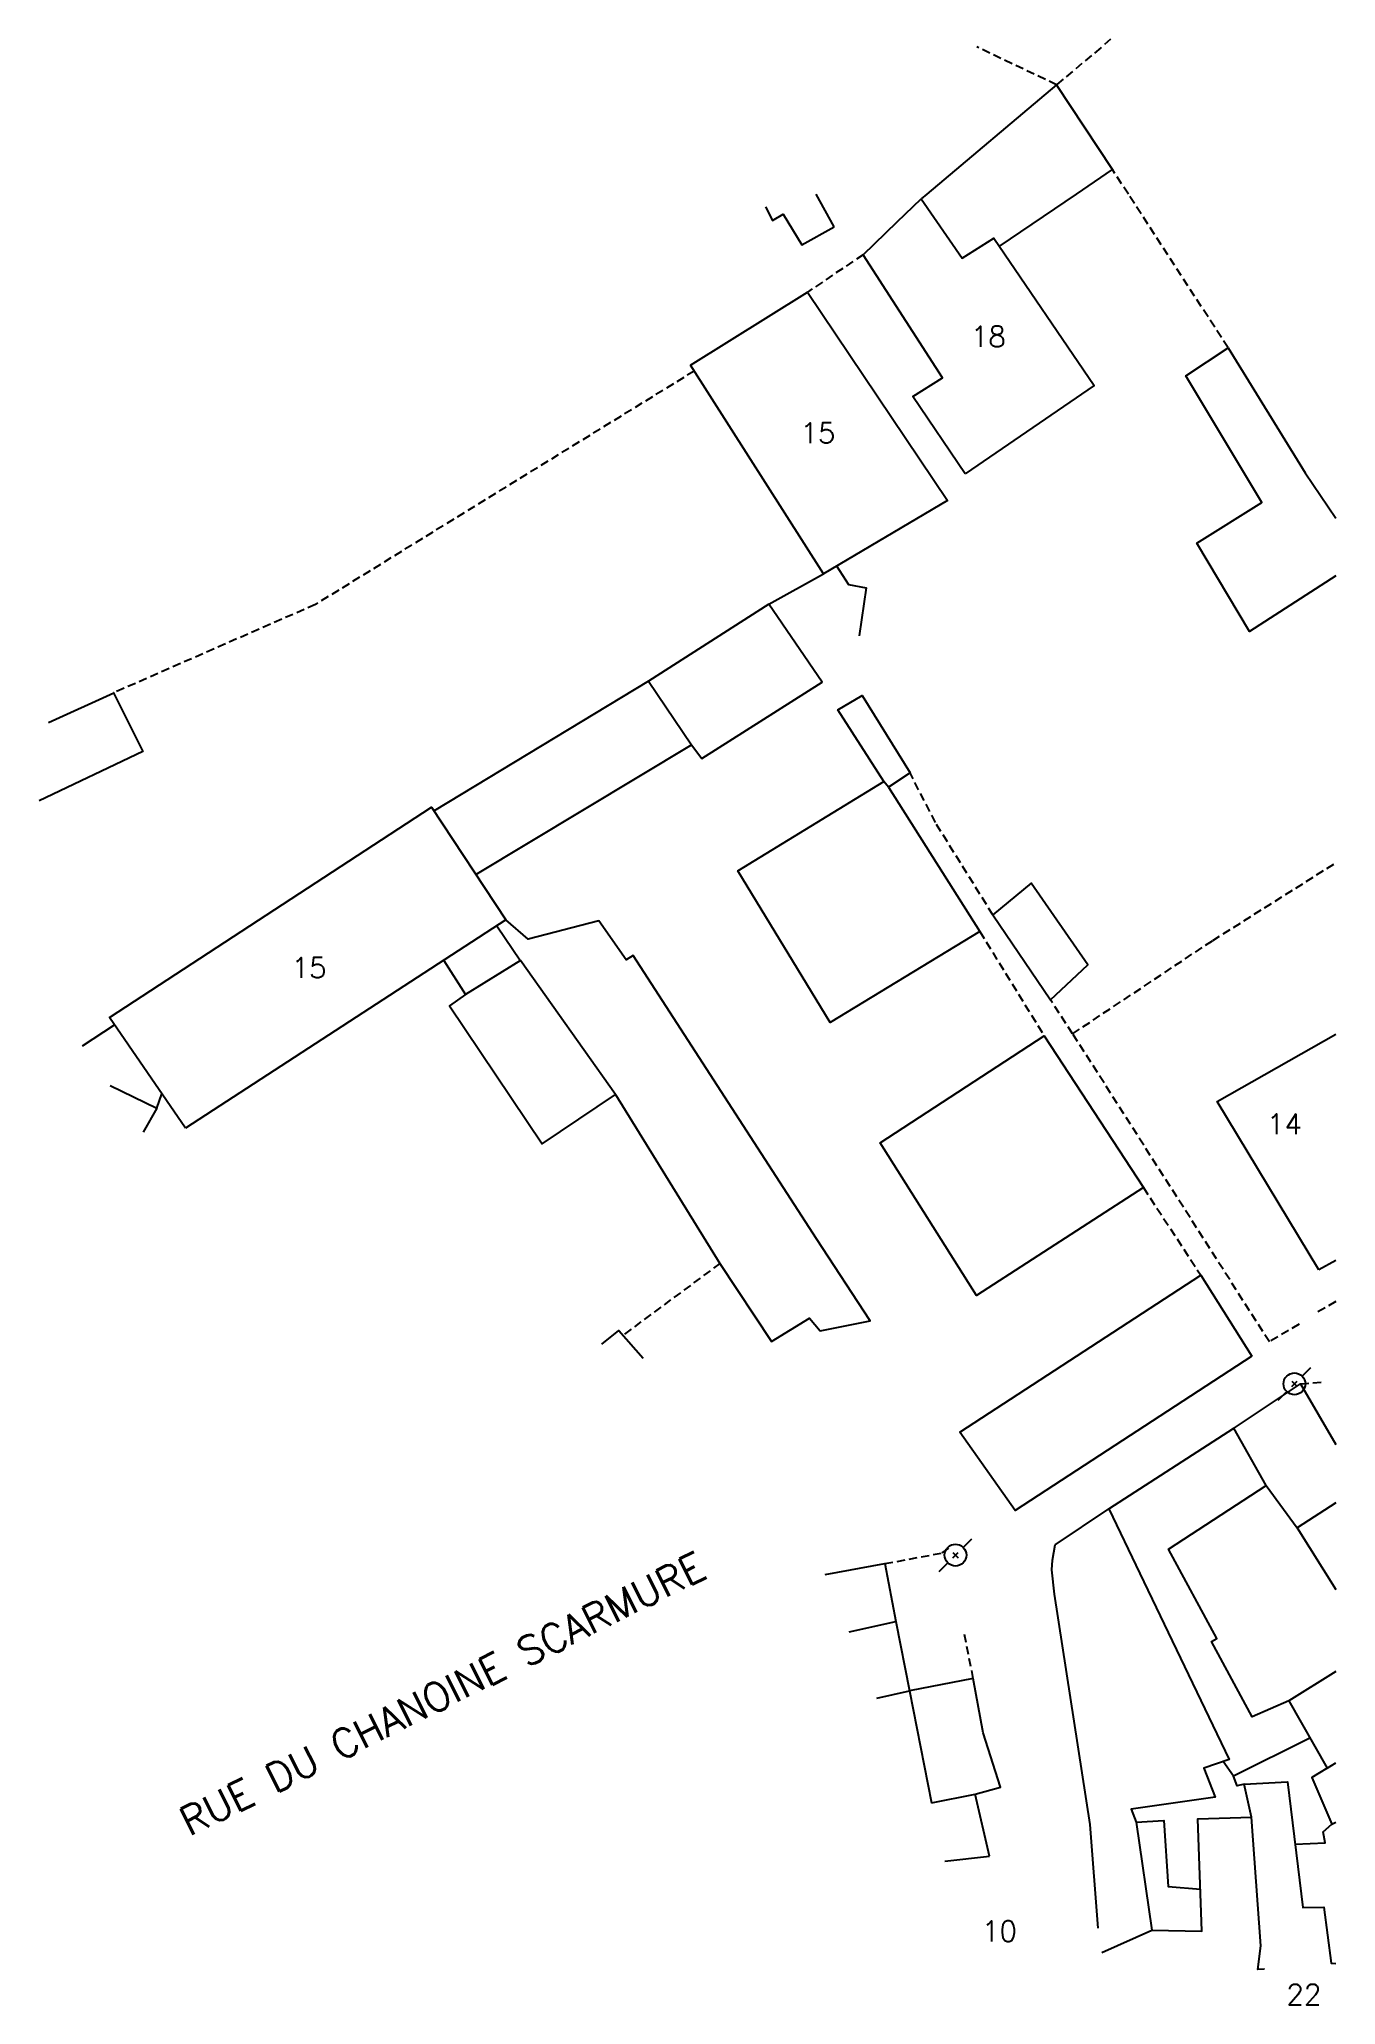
# Model space of a CAD drawing. Header units: millimetres. Extents: x 128208 to 129000, y 141060 to 142000.
# Drawn here: x 128920.9 to 129000, y 141060.5 to 141180.4 of the extents above; entities that cross this region are included whole.
import ezdxf
from ezdxf.enums import TextEntityAlignment as Align

# ---------------------------------------------------------------- set-up
doc = ezdxf.new("R2010")
doc.units = ezdxf.units.MM
doc.linetypes.add('DASHED', pattern=[0.75, 0.5, -0.25])
doc.layers.get('0').update_dxf_attribs({"linetype": 'CONTINUOUS'})
for name, color, linetype in [('W0101', 7, 'CONTINUOUS'), ('W0104', 1, 'CONTINUOUS'), ('W0112', 1, 'DASHED'), ('W0473', 7, 'CONTINUOUS'), ('W0989', 7, 'CONTINUOUS'), ('W0991', 7, 'CONTINUOUS'), ('W1102', 7, 'CONTINUOUS')]:
    doc.layers.add(name, color=color, linetype=linetype)
doc.styles.get("Standard").update_dxf_attribs({"font": 'romans.shx', "width": 0.85})

msp = doc.modelspace()

# ---------------------------------------------------------------- texts
at = {"layer": 'W0989'}
msp.add_text('RUE DU CHANOINE SCARMURE', height=1.75, rotation=26.6308, dxfattribs=at).set_placement((128929.62, 141071.52), align=Align.MIDDLE_LEFT)
at = {"layer": 'W0991'}
for s, p in [('18', (128978.79, 141162.31)), ('15', (128968.39, 141156.42)), ('15', (128937.32, 141123.78)), ('14', (128996.87, 141114.24)), ('10', (128979.47, 141064.98)), ('22', (128998.06, 141061.11))]:
    msp.add_text(s, height=1.25, dxfattribs=at).set_placement(p, align=Align.MIDDLE_CENTER)

# ---------------------------------------------------------------- blocks, each defined once
blk = doc.blocks.new('T473')
for p, q in [((-0.166667, 0.166667), (0.166667, -0.166667)), ((-0.166667, -0.166667), (0.166667, 0.166667)), ((0.500001, 0.500001), (1.000002, 1.000002)), ((-1.000002, -1.000002), (-0.500001, -0.500001))]:
    blk.add_line(p, q)
blk.add_ellipse((0, 0), major_axis=(0.471405, 0.471405), ratio=1, start_param=5.4977871438, end_param=11.780972451)

# ---------------------------------------------------------------- linework, layer by layer
at = {"layer": 'W0101'}
for points in [[(128971.15, 141167.3), (128973.22, 141169.3), (128974.69, 141170.71)], [(128974.69, 141170.71), (128977.19, 141167.08), (128979.13, 141168.3), (128985.26, 141159.31), (128977.37, 141153.92)], [(128977.37, 141153.92), (128974.19, 141158.65), (128976, 141159.78), (128975.99, 141159.78), (128971.15, 141167.3)], [(128960.6, 141160.56), (128967.76, 141165.02)], [(128967.76, 141165.02), (128976.3, 141152.3), (128968.72, 141147.82)], [(128968.72, 141147.82), (128960.6, 141160.56)], [(128998.98, 141105.34), (128992.76, 141115.61), (129000, 141119.72)], [(128925.18, 141116.6), (128928.02, 141115.21), (128927.19, 141113.74)], [(129000, 141105.92), (128998.98, 141105.34)], [(128968.83, 141086.74), (128972.48, 141087.41)], [(128972.48, 141087.41), (128973.14, 141083.87)], [(128973.14, 141083.87), (128973.97, 141079.64)], [(128973.97, 141079.64), (128975.33, 141072.8)], [(128975.33, 141072.8), (128977.98, 141073.33)], [(128978.86, 141069.55), (128977.98, 141073.33)], [(128994.86, 141071.93), (128994.42, 141073.95), (128997.06, 141074.1), (128998, 141066.43), (128999.27, 141066.44), (128999.72, 141063.02), (129000, 141063.01)], [(128985.72, 141063.67), (128988.77, 141065.03), (128991.82, 141064.97), (128991.83, 141064.97), (128991.58, 141071.83), (128994.85, 141071.93), (128994.86, 141071.93)]]:
    msp.add_lwpolyline(points, dxfattribs=at)
msp.add_lwpolyline([(128929.77, 141113.98), (128925.13, 141120.74), (128944.79, 141133.58), (128949.34, 141126.7)], close=True, dxfattribs=at)
at = {"layer": 'W0104'}
for points in [[(128982.95, 141177.66), (128975.04, 141171)], [(128984.18, 141171), (128986.37, 141172.49), (128982.95, 141177.66)], [(128969.39, 141169), (128968.29, 141171)], [(128975.04, 141171), (128974.69, 141170.71)], [(128979.46, 141167.8), (128984.18, 141171)], [(128965.18, 141170.22), (128965.62, 141169.39), (128966.26, 141169.78), (128967.41, 141167.9), (128969.39, 141169)], [(129000, 141147.69), (128994.74, 141144.31), (128991.53, 141149.7), (128995.49, 141152.18), (128990.85, 141159.91), (128993.43, 141161.62)], [(128993.43, 141161.62), (128998.14, 141153.99), (129000, 141151.21)], [(128965.39, 141145.97), (128968.72, 141147.82)], [(128969.53, 141148.3), (128970.26, 141147.16), (128971.34, 141146.97), (128970.9, 141144.03)], [(128947.51, 141129.47), (128960.67, 141137.39), (128960.66, 141137.39), (128961.31, 141136.55), (128968.64, 141141.21), (128965.39, 141145.97), (128958.04, 141141.26), (128944.95, 141133.35)], [(128925.38, 141140.56), (128927.18, 141136.97), (128920.85, 141133.96)], [(128921.42, 141138.74), (128925.4, 141140.56), (128925.38, 141140.56)], [(128958.04, 141141.26), (128960.67, 141137.39)], [(128972.7, 141134.8), (128972.41, 141135.14)], [(128945.55, 141124.23), (128946.87, 141122.15), (128945.9, 141121.46), (128951.55, 141113.03), (128956.03, 141116.04), (128962.41, 141105.73), (128965.55, 141100.96), (128967.88, 141102.39), (128968.53, 141101.61), (128971.58, 141102.22), (128968.31, 141107.23), (128957.1, 141124.53), (128956.68, 141124.27), (128955.01, 141126.64), (128950.7, 141125.53), (128949.34, 141126.7)], [(128948.78, 141126.33), (128950.24, 141124.21), (128950.24, 141124.23), (128946.87, 141122.15)], [(128956.03, 141116.04), (128950.24, 141124.23)], [(128923.48, 141119.02), (128925.44, 141120.29)], [(128928.02, 141115.21), (128928.33, 141116.08)], [(128955.2, 141100.8), (128956.24, 141101.64), (128957.72, 141099.94)], [(128985.5, 141065.15), (128985, 141071.48), (128982.84, 141085.54), (128982.66, 141087.02), (128982.71, 141087.61), (128982.88, 141088.55), (128986.15, 141090.76), (128993.78, 141095.67), (128993.77, 141095.66), (128997.86, 141098.39), (129000, 141094.68)], [(128995.75, 141092.18), (128993.78, 141095.67)], [(128997.13, 141079.03), (128994.89, 141078.05), (128992.41, 141082.65), (128992.74, 141082.84), (128989.79, 141088.3), (128995.75, 141092.18), (128997.64, 141089.6), (129000, 141085.83)], [(128986.15, 141090.76), (128988.04, 141086.81), (128993.49, 141075.46), (128991.94, 141074.93), (128992.64, 141073.15), (128987.52, 141072.43), (128987.82, 141071.63), (128988.77, 141065.03)], [(129000, 141091.12), (128997.64, 141089.6)], [(128970.29, 141083.25), (128973.14, 141083.87)], [(129000, 141080.83), (128997.13, 141079.03), (128999.48, 141074.93), (129000, 141075.25)], [(128977.98, 141073.33), (128979.54, 141073.76), (128978.48, 141077.09), (128977.87, 141080.39), (128973.97, 141079.64)], [(128998.43, 141076.76), (128993.76, 141074.43)], [(128994.42, 141073.95), (128993.98, 141073.84), (128993.76, 141074.43), (128993.13, 141075.34)], [(128999.48, 141074.93), (128998.55, 141074.35), (128999.77, 141071.5), (129000, 141071.63)], [(128987.82, 141071.63), (128989.51, 141071.74), (128989.78, 141067.7), (128991.74, 141067.53)], [(128997.53, 141070.28), (128999.36, 141070.36), (128999.23, 141071.03), (128999.77, 141071.5)], [(128976.14, 141069.24), (128978.86, 141069.55)]]:
    msp.add_lwpolyline(points, dxfattribs=at)
for points in [[(128978.27, 141125.99), (128969.14, 141120.44), (128963.5, 141129.7), (128972.41, 141135.14), (128969.6, 141139.52), (128971.09, 141140.39), (128974.01, 141135.68), (128972.7, 141134.8)], [(128982.59, 141121.81), (128984.87, 141123.95), (128981.4, 141128.95), (128979.07, 141127)], [(128988.26, 141110.36), (128978.07, 141103.77), (128972.18, 141113.09), (128982.2, 141119.63)], [(128994.87, 141100.07), (128980.43, 141090.66), (128977.06, 141095.44), (128991.77, 141105.02), (128991.76, 141105.02)]]:
    msp.add_lwpolyline(points, close=True, dxfattribs=at)
at = {"layer": 'W0112'}
for points in [[(128986.25, 141180.45), (128985.66, 141179.93), (128982.95, 141177.66), (128982.95, 141177.67)], [(128982.95, 141177.67), (128978.09, 141179.98)], [(128987.34, 141171), (128986.37, 141172.49)], [(128993.43, 141161.62), (128987.34, 141171)], [(128971.15, 141167.3), (128967.76, 141165.02)], [(128960.84, 141160.2), (128937.71, 141145.95), (128925.4, 141140.56)], [(128979.07, 141127), (128975.56, 141132.64), (128974.01, 141135.68)], [(128983.94, 141119.75), (128992.49, 141125.44), (129000, 141130.18)], [(128978.27, 141125.99), (128982.2, 141119.63)], [(128997.76, 141102.02), (128995.95, 141100.95), (128983.94, 141119.75), (128982.59, 141121.81)], [(128988.26, 141110.36), (128991.76, 141105.02)], [(128962.41, 141105.73), (128956.49, 141101.35)], [(129000, 141103.4), (128998.74, 141102.67)], [(128997.86, 141098.39), (128999.28, 141098.5)], [(128972.48, 141087.41), (128975.98, 141088.06), (128976.57, 141088.48)], [(128977.87, 141080.39), (128977.3, 141083.33)]]:
    msp.add_lwpolyline(points, dxfattribs=at)
at = {"layer": 'W1102'}
for points in [[(128971.98, 141079.2), (128973.97, 141079.64)], [(128995.63, 141062.66), (128995.63, 141062.66), (128995.25, 141062.63), (128995.43, 141064.08), (128994.86, 141071.93)]]:
    msp.add_lwpolyline(points, dxfattribs=at)

# ---------------------------------------------------------------- block references
at = {"layer": 'W0473'}
for p in [(128997.48, 141098.38), (128976.79, 141087.93)]:
    msp.add_blockref('T473', p, dxfattribs=at)

msp.set_redraw_order([(e.dxf.handle, doc.entitydb.next_handle()) for e in msp.query("TEXT MTEXT ATTDEF DIMENSION ARC_DIMENSION")])  # texts and dimensions are drawn at this point

doc.saveas('drawing.dxf')
